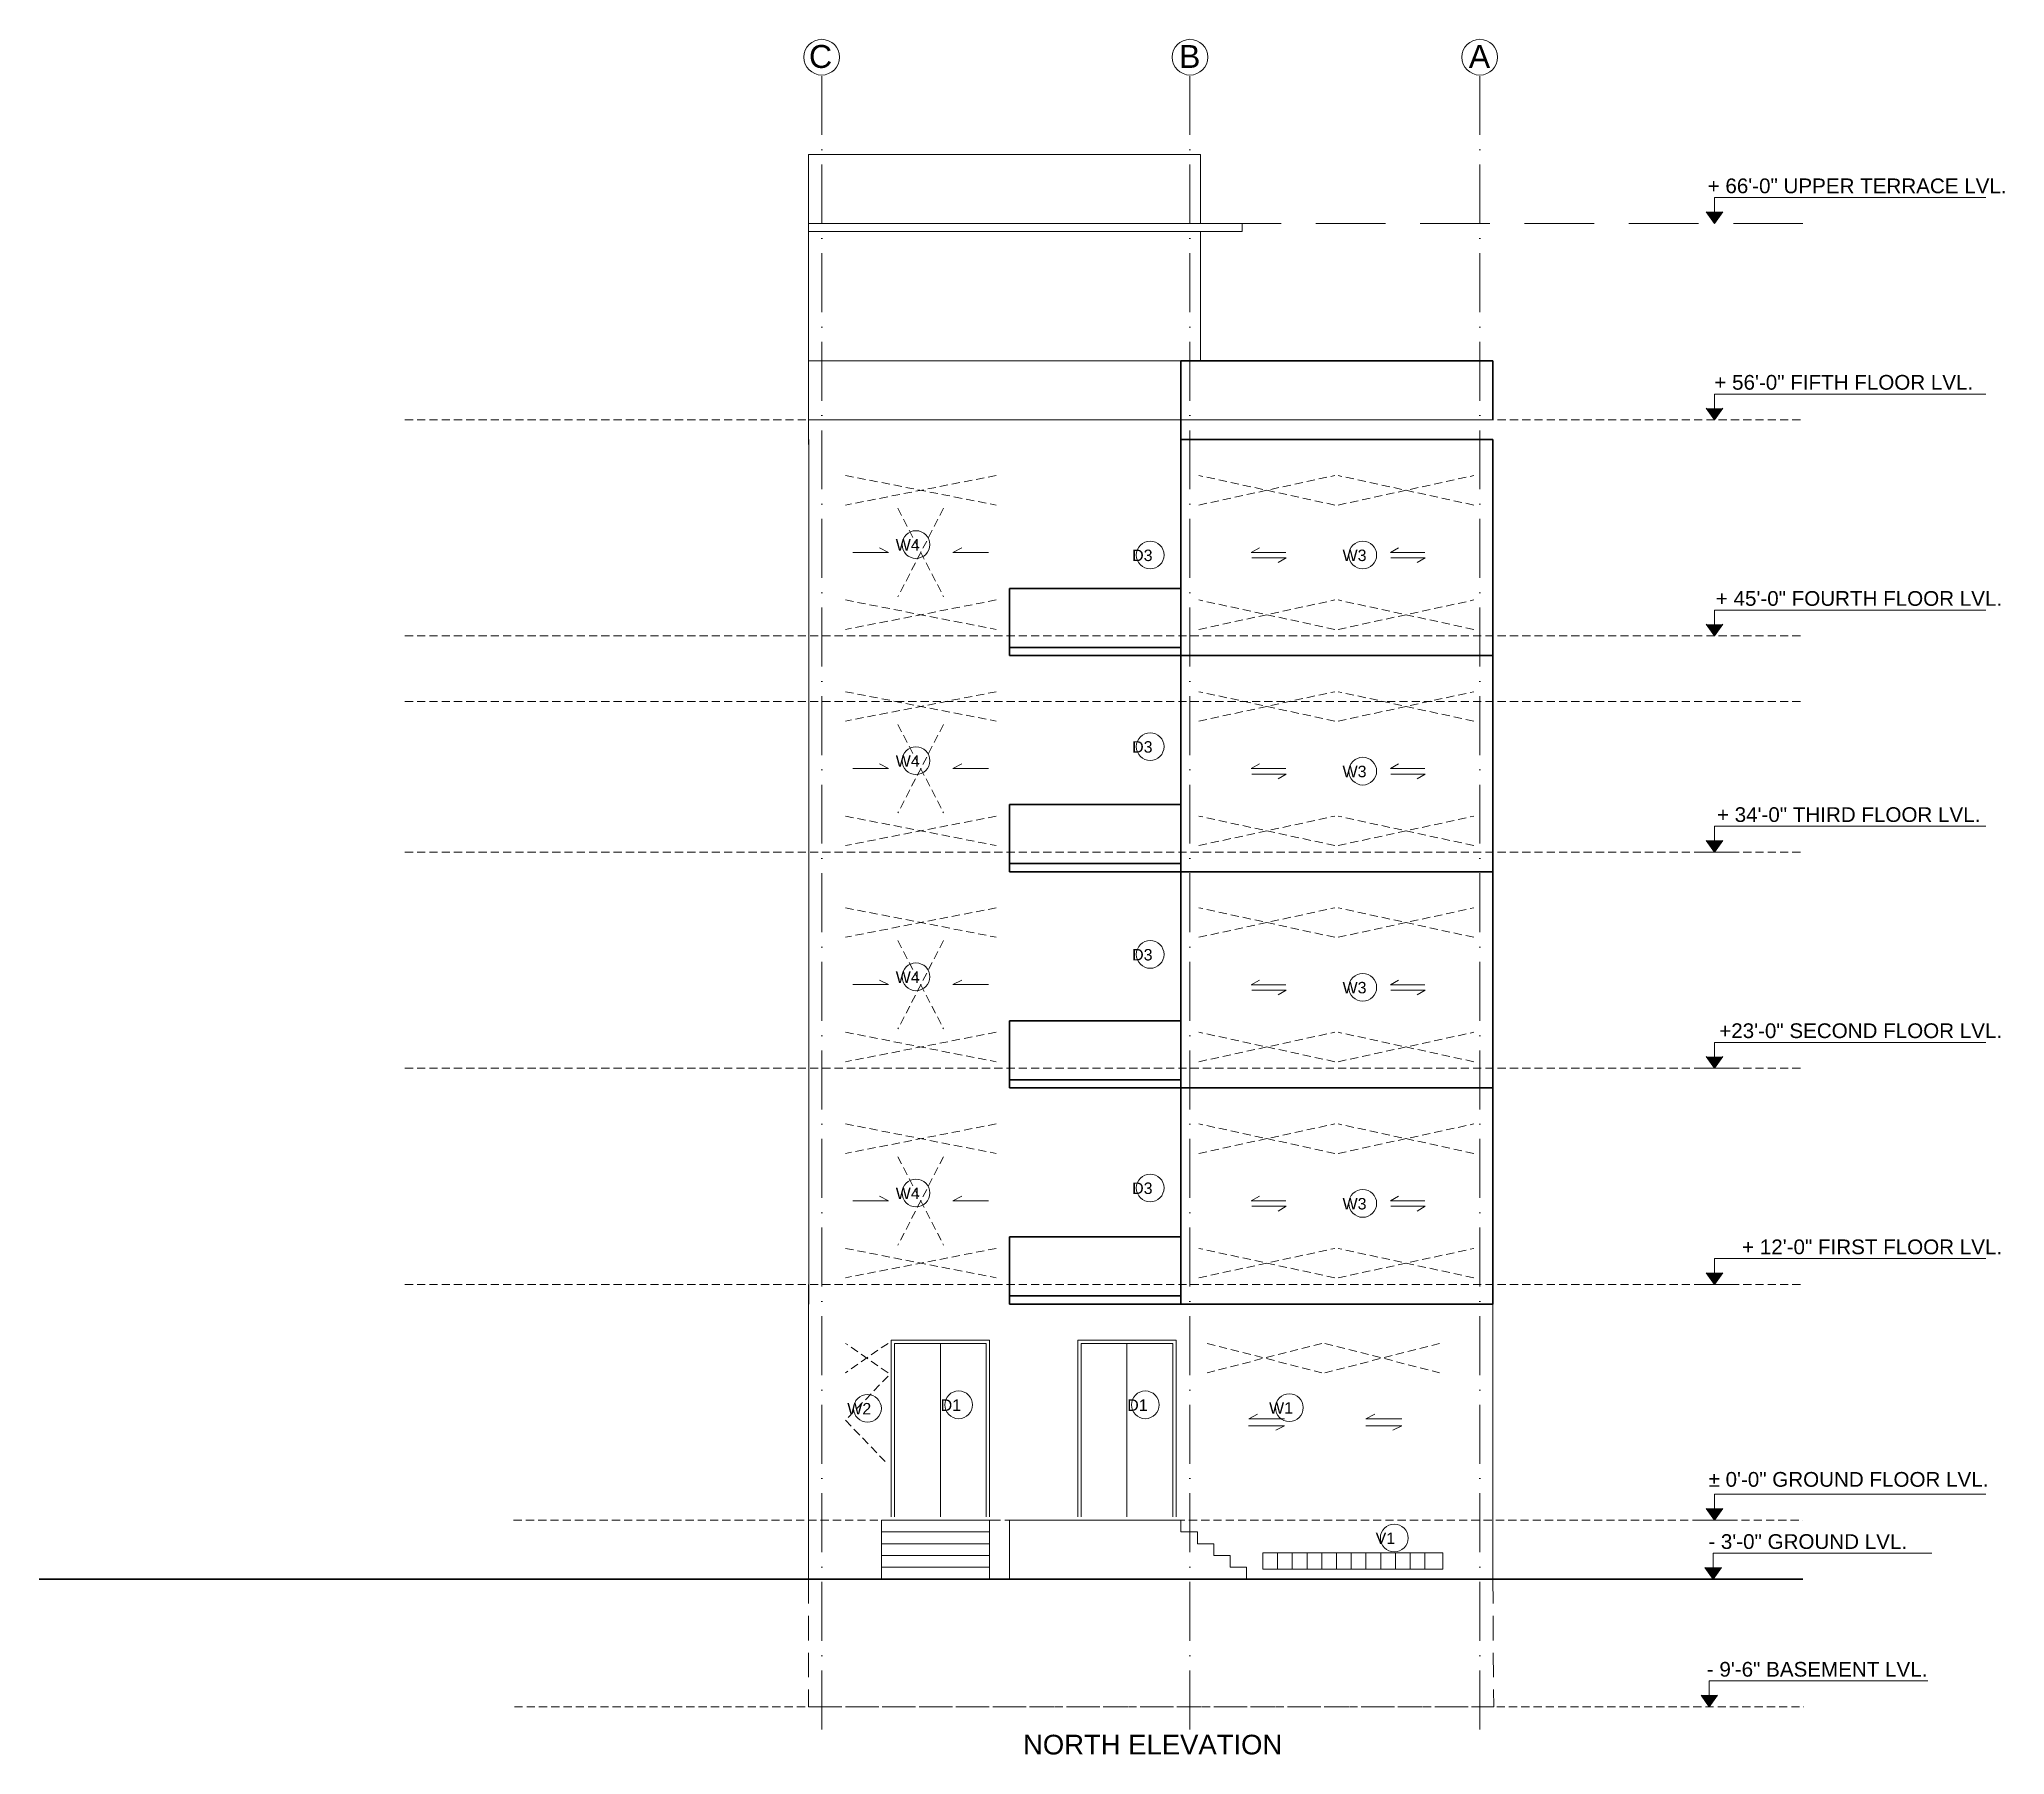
# Model space of a CAD drawing. Header units: inches. Extents: x 10755 to 33653, y -10992 to 10708.
# Drawn here: x 22533 to 23733, y 1545 to 2593 of the extents above; entities that cross this region are included whole.
import ezdxf

# ---------------------------------------------------------------- set-up
doc = ezdxf.new("R2010")
doc.units = ezdxf.units.IN
doc.header["$MEASUREMENT"] = 0
doc.linetypes.add('ACAD_ISO10W100', pattern=[18, 12, -3, 0, -3])
doc.linetypes.add('DASHED', pattern=[0.75, 0.5, -0.25])
for name, color, linetype, lineweight in [('centerline', 9, 'ACAD_ISO10W100', 5), ('dimension inter - 8', 6, 'Continuous', 13), ('Dimention', 4, 'Continuous', 15), ('elevation - 1', 6, 'Continuous', 13), ('elevation2', 151, 'Continuous', 18), ('elevation4', 202, 'Continuous', 35), ('hatch 2', 8, 'Continuous', 13), ('hatch3', 43, 'Continuous', 5), ('STAIRCASE', 143, 'Continuous', 15), ('Text', 150, 'Continuous', 18), ('title text 1', 113, 'Continuous', 25), ('wall', 1, 'Continuous', 35), ('Win', 151, 'Continuous', 13)]:
    doc.layers.add(name, color=color, linetype=linetype, lineweight=lineweight)
doc.layers.add('T-TEXT', color=230, linetype='Continuous')
doc.layers.get('dimension inter - 8').off()
doc.styles.add('Prajwal', font='stylu.ttf', dxfattribs={"height": 9})
doc.styles.add('suren', font='times.ttf', dxfattribs={"height": 4})

msp = doc.modelspace()

# ---------------------------------------------------------------- texts
at = {"layer": 'T-TEXT', "ltscale": 100, "char_height": 14, "width": 12.94397, "attachment_point": 3, "style": 'suren'}
for s, insert in [('{\\fArial|b0|i0|c0|p34;C}', (23016.936, 2589.452)), ('{\\fArial|b0|i0|c0|p34;B}', (23241.884, 2589.452)), ('{\\fArial|b0|i0|c0|p34;A}', (23418.884, 2589.452))]:
    msp.add_mtext(s, dxfattribs=dict(at, insert=insert))
at = {"layer": 'title text 1', "style": 'Prajwal'}
for s, insert, char_height, width, attachment_point in [('\\pi-42.13;{\\fArial|b0|i0|c0|p34;+ 66\'-0" UPPER TERRACE LVL.}', (23734.32, 2507.93), 9, 288.36124, 3), ('\\pi-42.13;{\\fArial|b0|i0|c0|p34;+ 56\'-0" FIFTH FLOOR LVL.}', (23713.948, 2387.93), 9, 288.36124, 3), ('\\pi-42.13;{\\fArial|b0|i0|c0|p34;+ 45\'-0" FOURTH FLOOR LVL.}', (23731.593, 2255.93), 9, 288.36124, 3), ('\\pi-42.13;{\\fArial|b0|i0|c0|p34;+ 34\'-0" THIRD FLOOR LVL.}', (23718.322, 2123.93), 9, 288.36124, 3), ('\\pi-42.13;{\\fArial|b0|i0|c0|p34;+23\'-0" SECOND FLOOR LVL.}', (23731.593, 1991.93), 9, 288.36124, 3), ('\\pi-42.13;{\\fArial|b0|i0|c0|p34;+ 12\'-0" FIRST FLOOR LVL.}', (23731.593, 1859.93), 9, 288.36124, 3), ('\\pi-42.13;{\\fArial|b0|i0|c0|p34;%%P 0\'-0" GROUND FLOOR LVL.}', (23723.232, 1717.915), 9, 288.36124, 3), ('\\pi-42.13;{\\fArial|b0|i0|c0|p34;- 3\'-0" GROUND LVL.}', (23673.559, 1679.93), 9, 288.36124, 3), ('\\pi-42.13;{\\fArial|b0|i0|c0|p34;- 9\'-6" BASEMENT LVL.}', (23685.956, 1601.93), 9, 288.36124, 3), ('{\\fSansSerif|b0|i0|c2|p2;NORTH ELEVATION}', (23133.558, 1557.44), 12, 232.09995, 1)]:
    msp.add_mtext(s, dxfattribs=dict(at, insert=insert, char_height=char_height, width=width, attachment_point=attachment_point))
at = {"layer": 'title text 1', "char_height": 7, "width": 6.48014975013211e-13, "attachment_point": 1, "rotation": 359.956324, "style": 'Prajwal'}
for s, insert in [('\\pi-5.632;{\\fArial|b0|i0|c0|p34;W4}', (23061.413, 2287.67)), ('\\pxi-0.80457;{\\fArial|b0|i0|c0|p34;D3}', (23205.81, 2281.263)), ('\\pi-5.632;{\\fArial|b0|i0|c0|p34;W3}', (23334.347, 2281.263)), ('\\pxi-0.80457;{\\fArial|b0|i0|c0|p34;D3}', (23205.81, 2164.266)), ('\\pi-5.632;{\\fArial|b0|i0|c0|p34;W4}', (23061.413, 2155.67)), ('\\pi-5.632;{\\fArial|b0|i0|c0|p34;W3}', (23334.347, 2149.263)), ('\\pxi-0.80457;{\\fArial|b0|i0|c0|p34;D3}', (23205.81, 2037.341)), ('\\pi-5.632;{\\fArial|b0|i0|c0|p34;W4}', (23061.413, 2023.67)), ('\\pi-5.632;{\\fArial|b0|i0|c0|p34;W3}', (23334.347, 2017.263)), ('\\pi-5.632;{\\fArial|b0|i0|c0|p34;W4}', (23061.413, 1891.67)), ('\\pxi-0.80457;{\\fArial|b0|i0|c0|p34;D3}', (23205.81, 1894.725)), ('\\pi-5.632;{\\fArial|b0|i0|c0|p34;W3}', (23334.347, 1885.263)), ('\\pi-5.632;{\\fArial|b0|i0|c0|p34;W2}', (23031.816, 1760.067)), ('\\pxi-0.80457;{\\fArial|b0|i0|c0|p34;D1}', (23088.863, 1762.26)), ('\\pxi-0.80457;{\\fArial|b0|i0|c0|p34;D1}', (23202.81, 1762.26)), ('\\pi-5.632;{\\fArial|b0|i0|c0|p34;W1}', (23289.468, 1760.555)), ('\\pi-5.632;{\\fArial|b0|i0|c0|p34;V1}', (23354.548, 1680.917))]:
    msp.add_mtext(s, dxfattribs=dict(at, insert=insert))

# ---------------------------------------------------------------- blocks, each defined once
blk = doc.blocks.new('ERWEWEWE')
at = {"layer": 'elevation2', "linetype": 'Continuous', "ltscale": 30}
blk.add_line((187145.1, -8254.2), (187145.1, -8122.2), dxfattribs=at)
at = {"layer": 'elevation4', "linetype": 'Continuous', "ltscale": 30}
for p, q in [((187372.5, -8122.2), (187372.5, -8254.2)), ((187372.5, -8122.2), (187563, -8122.2)), ((187563, -8254.2), (187563, -8122.2)), ((187372.5, -8213.2), (187267.8, -8213.2)), ((187267.8, -8254.2), (187267.8, -8213.2)), ((187372.5, -8249.2), (187267.8, -8249.2)), ((187372.5, -8254.2), (187267.8, -8254.2)), ((187372.5, -8254.2), (187563, -8254.2))]:
    blk.add_line(p, q, dxfattribs=at)
blk = doc.blocks.new('w4')
at = {"layer": 'hatch3', "linetype": 'DASHED', "lineweight": 0, "ltscale": 10}
for p, q in [((23115.4, 1930.5), (23023.4, 1912.5)), ((23023.4, 1930.5), (23115.4, 1912.5)), ((23055.4, 1910.5), (23083.3, 1856.5)), ((23083.3, 1910.5), (23055.4, 1856.5)), ((23115.4, 1854.5), (23023.4, 1836.5)), ((23023.4, 1854.5), (23115.4, 1836.5))]:
    blk.add_line(p, q, dxfattribs=at)
at = {"layer": 'Text'}
for points in [[(23027.9, 1883.6), (23049.7, 1883.6), (23044.2, 1886.4)], [(23110.8, 1883.6), (23089, 1883.6), (23094.5, 1886.4)]]:
    blk.add_lwpolyline(points, dxfattribs=at)
blk = doc.blocks.new('w3')
at = {"layer": 'hatch3', "linetype": 'DASHED', "lineweight": 0, "ltscale": 10}
for p, q in [((23324, 1912.5), (23241, 1930.5)), ((23241, 1912.5), (23324, 1930.5)), ((23409, 1912.5), (23326, 1930.5)), ((23326, 1912.5), (23409, 1930.5)), ((23324, 1836.5), (23241, 1854.5)), ((23241, 1836.5), (23324, 1854.5)), ((23409, 1836.5), (23326, 1854.5)), ((23326, 1836.5), (23409, 1854.5))]:
    blk.add_line(p, q, dxfattribs=at)
at = {"layer": 'Text'}
for points in [[(23294, 1883.5), (23273, 1883.5), (23277.9, 1886.4)], [(23379, 1883.5), (23358, 1883.5), (23362.9, 1886.4)], [(23273.3, 1880.2), (23294.2, 1880.2), (23289.3, 1877.3)], [(23358.3, 1880.2), (23379.2, 1880.2), (23374.3, 1877.3)]]:
    blk.add_lwpolyline(points, dxfattribs=at)
blk = doc.blocks.new('w1')
at = {"layer": 'hatch3', "linetype": 'DASHED', "lineweight": 0, "ltscale": 10}
for p, q in [((23316, 1796.5), (23246, 1778.5)), ((23246, 1796.5), (23316, 1778.5)), ((23388, 1796.5), (23318, 1778.5)), ((23318, 1796.5), (23388, 1778.5))]:
    blk.add_line(p, q, dxfattribs=at)
at = {"layer": 'Text'}
for points in [[(23293.3, 1750.3), (23271.4, 1750.3), (23276.8, 1753.2)], [(23365, 1750.3), (23343, 1750.3), (23348.5, 1753.2)], [(23271.3, 1746.2), (23293.3, 1746.2), (23287.9, 1743.4)], [(23343, 1746.2), (23365, 1746.2), (23359.5, 1743.4)]]:
    blk.add_lwpolyline(points, dxfattribs=at)
blk = doc.blocks.new('d1')
at = {"layer": 'elevation - 1', "linetype": 'Continuous', "ltscale": 30}
for p, q in [((23227, 1798.5), (23167, 1798.5)), ((23167, 1690.5), (23167, 1798.5)), ((23225, 1796.5), (23169, 1796.5)), ((23169, 1690.5), (23169, 1796.5)), ((23197, 1796.5), (23197, 1690.5)), ((23225, 1690.5), (23225, 1796.5)), ((23227, 1690.5), (23227, 1798.5))]:
    blk.add_line(p, q, dxfattribs=at)
blk = doc.blocks.new('w2')
at = {"layer": 'hatch3', "linetype": 'DASHED', "lineweight": 0, "ltscale": 10}
for p, q in [((23051.1, 1778.5), (23025.1, 1796.5)), ((23051.1, 1796.5), (23025.1, 1778.5)), ((23051.1, 1776.5), (23025.1, 1749.5)), ((23025.1, 1749.5), (23051.1, 1722.5))]:
    blk.add_line(p, q, dxfattribs=at)

# ---------------------------------------------------------------- hatches: boundary and pattern name
at = {"layer": 'hatch 2', "ltscale": 30}
for points in [[(23550.921, 2487.646), (23560.999, 2487.646), (23555.96, 2480.522)], [(23550.921, 2367.646), (23560.999, 2367.646), (23555.96, 2360.522)], [(23550.921, 2235.646), (23560.999, 2235.646), (23555.96, 2228.522)], [(23550.921, 2103.646), (23560.999, 2103.646), (23555.96, 2096.522)], [(23550.921, 1971.646), (23560.999, 1971.646), (23555.96, 1964.522)], [(23550.921, 1839.646), (23560.999, 1839.646), (23555.96, 1832.522)], [(23550.921, 1695.646), (23560.999, 1695.646), (23555.96, 1688.522)], [(23550.088, 1659.646), (23560.166, 1659.646), (23555.127, 1652.522)], [(23547.697, 1581.646), (23557.776, 1581.646), (23552.737, 1574.522)]]:
    msp.add_hatch(color=256, dxfattribs=at).paths.add_polyline_path(points)

# ---------------------------------------------------------------- linework, layer by layer
at = {"layer": 'centerline', "ltscale": 3}
for p, q in [((23010.578, 1560.698), (23010.578, 2571.103)), ((23235.526, 1560.698), (23235.526, 2571.103)), ((23412.526, 1560.698), (23412.526, 2571.103))]:
    msp.add_line(p, q, dxfattribs=at)
at = {"layer": 'centerline', "linetype": 'Continuous'}
for centre in [(23010.578, 2582.015), (23235.526, 2582.015), (23412.526, 2582.015)]:
    msp.add_circle(centre, 10.912, dxfattribs=at)
at = {"layer": 'elevation2', "linetype": 'Continuous', "ltscale": 30}
for p, q in [((23002.578, 2396.522), (23002.578, 2522.522)), ((23242.027, 2522.522), (23002.578, 2522.522)), ((23242.027, 2480.522), (23242.027, 2522.522)), ((23002.578, 2480.522), (23267.342, 2480.522)), ((23267.342, 2475.522), (23002.578, 2475.522)), ((23242.027, 2396.522), (23242.027, 2475.522)), ((23267.342, 2480.522), (23267.342, 2475.522)), ((23230.027, 2396.522), (23002.578, 2396.522)), ((23002.578, 2360.522), (23002.578, 2396.522)), ((23230.027, 2396.522), (23002.578, 2396.522)), ((23002.578, 2360.522), (23420.527, 2360.522)), ((23002.578, 2345.387), (23002.578, 2360.522)), ((23420.527, 1652.522), (23420.527, 1832.522))]:
    msp.add_line(p, q, dxfattribs=at)
at = {"layer": 'elevation4', "linetype": 'Continuous', "ltscale": 30}
for p, q in [((23420.527, 2396.522), (23230.027, 2396.522)), ((23230.027, 2348.522), (23230.027, 2396.522)), ((23420.527, 2360.522), (23420.527, 2396.522))]:
    msp.add_line(p, q, dxfattribs=at)
at = {"layer": 'hatch 2', "ltscale": 30}
for p, q in [((23555.96, 2480.522), (23550.921, 2487.646)), ((23555.96, 2480.522), (23555.96, 2496.284)), ((23555.96, 2496.284), (23721.658, 2496.284)), ((23555.96, 2480.522), (23560.999, 2487.646)), ((23555.96, 2360.522), (23550.921, 2367.646)), ((23555.96, 2360.522), (23555.96, 2376.284)), ((23555.96, 2376.284), (23721.658, 2376.284)), ((23555.96, 2360.522), (23560.999, 2367.646)), ((23555.96, 2228.522), (23550.921, 2235.646)), ((23555.96, 2244.284), (23721.658, 2244.284)), ((23555.96, 2228.522), (23555.96, 2244.284)), ((23555.96, 2228.522), (23560.999, 2235.646)), ((23555.96, 2096.522), (23550.921, 2103.646)), ((23555.96, 2112.284), (23721.658, 2112.284)), ((23555.96, 2096.522), (23555.96, 2112.284)), ((23555.96, 2096.522), (23560.999, 2103.646)), ((23543.643, 2096.522), (23568.278, 2096.522)), ((23543.673, 2096.522), (23568.308, 2096.522)), ((23555.96, 1964.522), (23550.921, 1971.646)), ((23555.96, 1980.284), (23721.658, 1980.284)), ((23555.96, 1964.522), (23555.96, 1980.284)), ((23555.96, 1964.522), (23560.999, 1971.646)), ((23543.643, 1964.522), (23568.278, 1964.522)), ((23543.673, 1964.522), (23568.308, 1964.522)), ((23555.96, 1832.522), (23550.921, 1839.646)), ((23555.96, 1832.522), (23555.96, 1848.284)), ((23555.96, 1848.284), (23721.658, 1848.284)), ((23555.96, 1832.522), (23560.999, 1839.646)), ((23543.643, 1832.522), (23568.278, 1832.522)), ((23543.673, 1832.522), (23568.308, 1832.522)), ((23555.96, 1688.522), (23550.921, 1695.646)), ((23555.96, 1688.522), (23555.96, 1704.284)), ((23555.96, 1704.284), (23721.658, 1704.284)), ((23555.96, 1688.522), (23560.999, 1695.646)), ((23543.643, 1688.522), (23568.278, 1688.522)), ((23555.127, 1652.522), (23550.088, 1659.646)), ((23555.127, 1652.522), (23555.127, 1668.284)), ((23555.127, 1668.284), (23688.671, 1668.284)), ((23555.127, 1652.522), (23560.166, 1659.646)), ((23552.737, 1574.522), (23552.737, 1590.284)), ((23552.737, 1590.284), (23686.281, 1590.284)), ((23552.737, 1574.522), (23547.697, 1581.646)), ((23552.737, 1574.522), (23557.776, 1581.646))]:
    msp.add_line(p, q, dxfattribs=at)
for centre in [(23068.13, 2284.361), (23211.215, 2277.954), (23341.064, 2277.954), (23211.215, 2160.957), (23068.13, 2152.361), (23341.064, 2145.954), (23211.215, 2034.032), (23068.13, 2020.361), (23341.064, 2013.954), (23068.13, 1888.361), (23211.215, 1891.416), (23341.064, 1881.954), (23038.533, 1756.758), (23094.268, 1758.951), (23208.215, 1758.951), (23296.185, 1757.246), (23360.285, 1677.608)]:
    msp.add_circle(centre, 8.47, dxfattribs=at)
at = {"layer": 'hatch3', "linetype": 'DASHED', "lineweight": 0, "ltscale": 85}
msp.add_line((23609.924, 2480.522), (23093.904, 2480.522), dxfattribs=at)
at = {"layer": 'hatch3', "linetype": 'DASHED', "lineweight": 0, "ltscale": 10}
for p, q in [((22755.943, 2360.522), (23609.924, 2360.522)), ((22755.943, 2228.522), (23609.924, 2228.522)), ((22755.943, 2188.522), (23609.924, 2188.522)), ((22755.943, 2096.522), (23609.924, 2096.522)), ((22755.943, 1964.522), (23609.924, 1964.522)), ((22755.943, 1832.522), (23609.924, 1832.522)), ((22822.377, 1688.522), (23609.924, 1688.522)), ((22822.877, 1574.522), (23610.424, 1574.522))]:
    msp.add_line(p, q, dxfattribs=at)
at = {"layer": 'hatch3', "linetype": 'DASHED', "lineweight": 0, "ltscale": 30}
for p, q in [((23002.578, 1652.522), (23002.578, 1574.522)), ((23420.527, 1652.522), (23421.027, 1574.522)), ((23002.578, 1574.522), (23421.027, 1574.522))]:
    msp.add_line(p, q, dxfattribs=at)
at = {"layer": 'STAIRCASE', "linetype": 'Continuous', "ltscale": 30}
for p, q in [((23047.092, 1652.522), (23047.092, 1688.522)), ((23113.08, 1688.522), (23047.092, 1688.522)), ((23113.08, 1681.322), (23047.092, 1681.322)), ((23115.08, 1688.522), (23049.092, 1688.522)), ((23113.08, 1652.522), (23113.08, 1688.522)), ((23125.357, 1688.522), (23125.357, 1652.522)), ((23125.357, 1688.522), (23230.027, 1688.522)), ((23113.08, 1674.122), (23047.092, 1674.122)), ((23113.08, 1666.922), (23047.092, 1666.922)), ((23113.08, 1659.722), (23047.092, 1659.722)), ((23047.092, 1652.522), (23113.08, 1652.522))]:
    msp.add_line(p, q, dxfattribs=at)
for points in [[(23230.027, 1681.322), (23230.027, 1688.522), (23147.371, 1688.522)], [(23240.027, 1674.122), (23240.027, 1681.322), (23230.027, 1681.322)], [(23250.027, 1666.922), (23250.027, 1674.122), (23240.027, 1674.122)], [(23260.027, 1659.722), (23260.027, 1666.922), (23250.027, 1666.922)], [(23270.027, 1652.522), (23270.027, 1659.722), (23260.027, 1659.722)]]:
    msp.add_lwpolyline(points, dxfattribs=at)
at = {"layer": 'wall', "linetype": 'Continuous', "ltscale": 30}
msp.add_line((23609.924, 1652.522), (22532.67, 1652.522), dxfattribs=at)
at = {"layer": 'Win', "linetype": 'Continuous', "ltscale": 30}
for p, q in [((23002.578, 1652.522), (23002.578, 1832.522)), ((23280.027, 1668.522), (23390.027, 1668.522)), ((23280.027, 1668.522), (23280.027, 1658.522)), ((23280.027, 1658.522), (23390.027, 1658.522)), ((23289.027, 1668.522), (23289.027, 1658.522)), ((23298.027, 1668.522), (23298.027, 1658.522)), ((23307.027, 1668.522), (23307.027, 1658.522)), ((23316.027, 1668.522), (23316.027, 1658.522)), ((23325.027, 1668.522), (23325.027, 1658.522)), ((23334.027, 1668.522), (23334.027, 1658.522)), ((23343.027, 1668.522), (23343.027, 1658.522)), ((23352.027, 1668.522), (23352.027, 1658.522)), ((23361.027, 1668.522), (23361.027, 1658.522)), ((23370.027, 1668.522), (23370.027, 1658.522)), ((23379.027, 1668.522), (23379.027, 1658.522)), ((23390.027, 1668.522), (23390.027, 1658.522))]:
    msp.add_line(p, q, dxfattribs=at)

# ---------------------------------------------------------------- block references
at = {"layer": 'dimension inter - 8'}
for name, p in [('w4', (1.722, 396)), ('w3', (0, 396)), ('w4', (1.722, 264)), ('w3', (0, 264)), ('w4', (1.722, 132)), ('w3', (0, 132)), ('w4', (1.722, 0)), ('w3', (0, 0)), ('d1', (-113.947, 0)), ('d1', (0, 0)), ('w1', (0, 0))]:
    msp.add_blockref(name, p, dxfattribs=at)
at = {"layer": 'Dimention'}
msp.add_blockref('w2', (0, 0), dxfattribs=at)
at = {"layer": 'wall', "linetype": 'Continuous'}
for p in [(-164142.482, 10470.719), (-164142.482, 10338.719), (-164142.482, 10206.719), (-164142.482, 10074.719)]:
    msp.add_blockref('ERWEWEWE', p, dxfattribs=at)

msp.set_redraw_order([(e.dxf.handle, doc.entitydb.next_handle()) for e in msp.query("TEXT MTEXT ATTDEF DIMENSION ARC_DIMENSION")])  # texts and dimensions are drawn at this point

doc.saveas('drawing.dxf')
